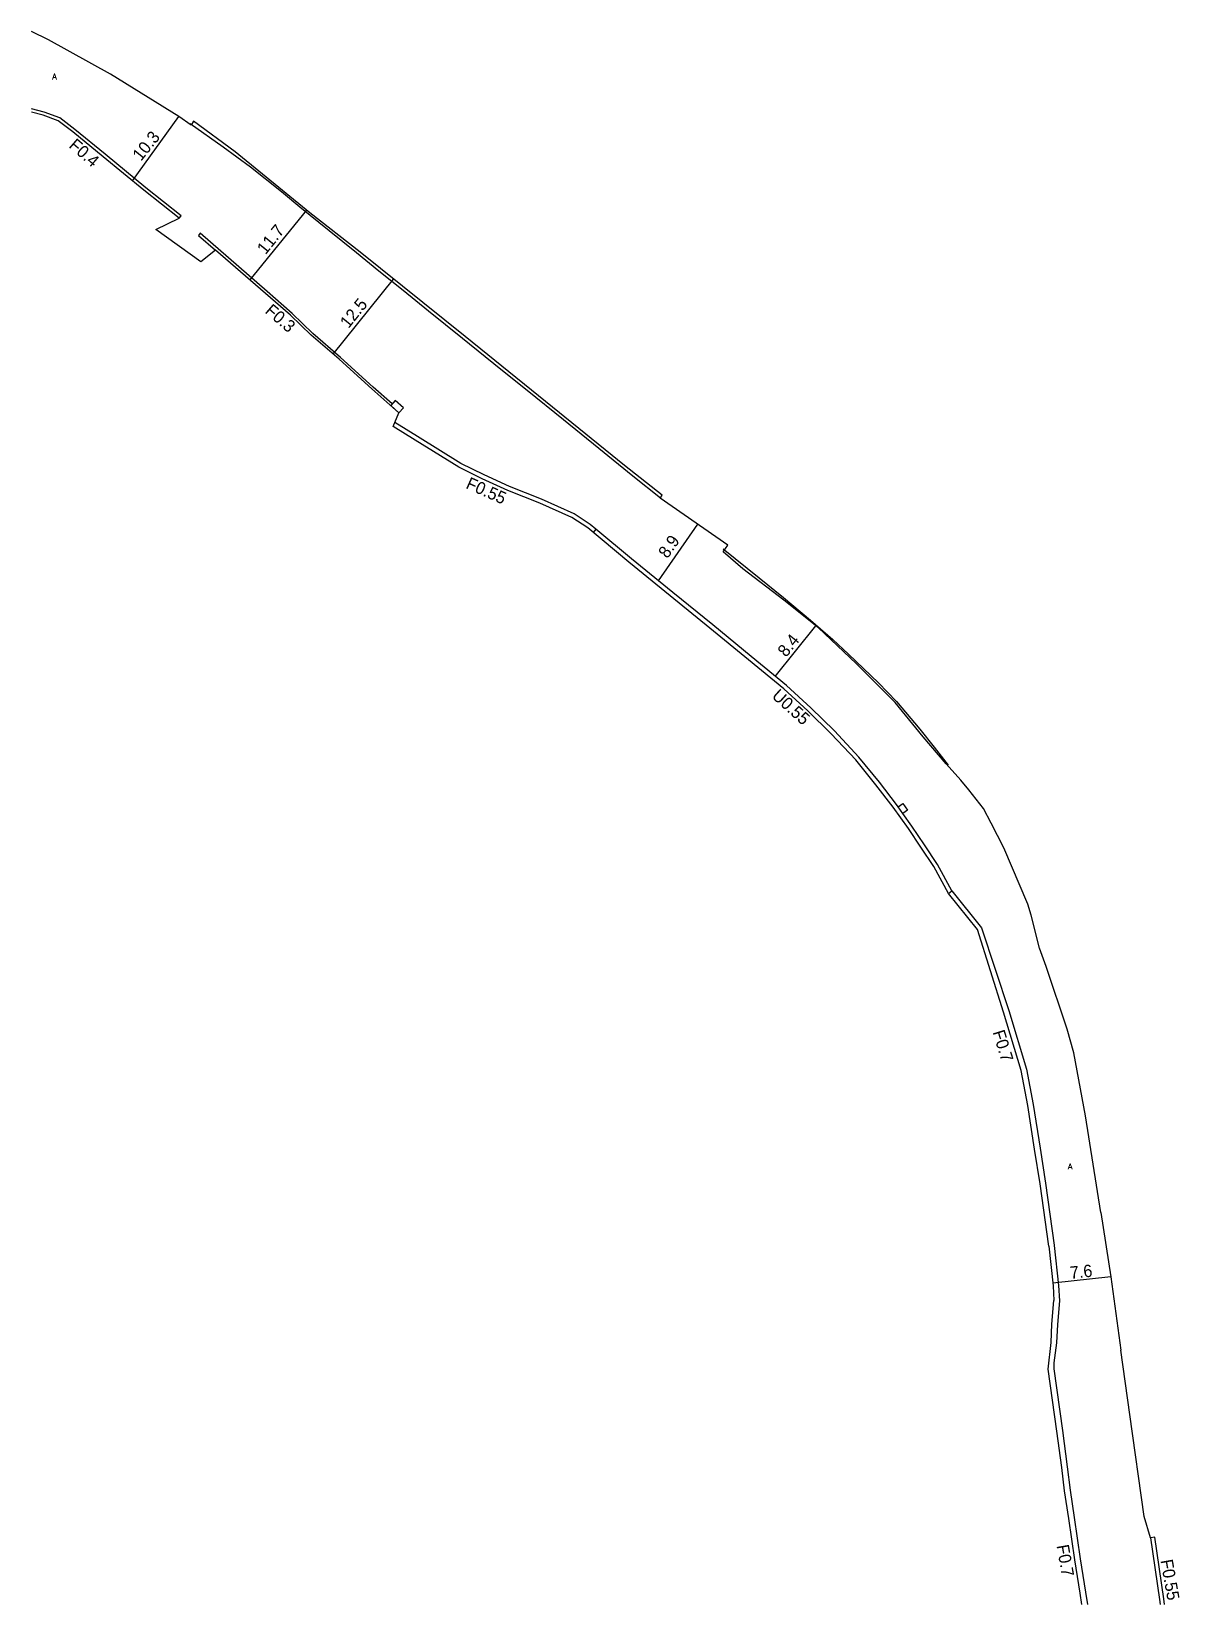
# Model space of a CAD drawing. Header units: metres. Extents: x -4000 to -800, y -99000 to -96000.
# Drawn here: x -2400 to -2251, y -96600 to -96395.8 of the extents above; entities that cross this region are included whole.
import ezdxf

# ---------------------------------------------------------------- set-up
doc = ezdxf.new("R2010")
doc.units = ezdxf.units.M
doc.header["$LTSCALE"] = 2.5
for name, color, linetype in [('側溝・桝', 7, 'Continuous'), ('幅員', 7, 'Continuous'), ('歩道・分離帯・安全施設', 7, 'Continuous'), ('舗装', 7, 'Continuous'), ('道路', 7, 'Continuous')]:
    doc.layers.add(name, color=color, linetype=linetype)
doc.styles.get("Standard").update_dxf_attribs({"font": ''})
doc.styles.add('YOKO_DECO', font='txt.shx', dxfattribs={"bigfont": 'extfont.shx'})
doc.styles.get('Standard').set_extended_font_data('@MS PGothic')

msp = doc.modelspace()

# ---------------------------------------------------------------- texts
at = {"layer": '側溝・桝'}
for s, rotation, p in [('F0.4', 319, (-2395.25, -96410.8)), ('F0.3', 319, (-2369.8, -96432.27)), ('F0.55', 336.0102, (-2343.74, -96455.07)), ('U0.55', 318, (-2304.03, -96482.23)), ('F0.7', 287, (-2275.29, -96525.71)), ('F0.7', 279.9811, (-2266.98, -96592.36)), ('F0.55', 279.9811, (-2253.49, -96594.28))]:
    msp.add_text(s, height=1.6, rotation=rotation, dxfattribs=at).set_placement(p)
at = {"layer": '幅員'}
for s, rotation, p in [('10.3', 51, (-2385.79, -96412.75)), ('11.7', 51, (-2369.63, -96424.89)), ('12.5', 51, (-2358.86, -96434.46)), ('8.9', 55, (-2317.47, -96464.32)), ('8.4', 51, (-2302.07, -96477.13)), ('7.6', 6, (-2265.15, -96557.74))]:
    msp.add_text(s, height=1.6, rotation=rotation, dxfattribs=at).set_placement(p)
at = {"layer": '舗装', "style": 'YOKO_DECO'}
for p in [(-2397.3, -96402.05, 128.33), (-2265.5, -96543.51, 122.05)]:
    msp.add_text('A', height=0.75, dxfattribs=at).set_placement(p)

# ---------------------------------------------------------------- linework, layer by layer
at = {"layer": '側溝・桝'}
for points in [[(-2380.84, -96420.07), (-2380.59, -96419.75), (-2385.18, -96416.11), (-2390.43, -96411.77), (-2394.39, -96408.55), (-2396.33, -96407.04), (-2398.37, -96406.3), (-2400, -96405.89)], [(-2353.17, -96444.15), (-2355.64, -96441.98), (-2359.88, -96438.13), (-2363.48, -96435.03), (-2366.18, -96432.45), (-2369.42, -96429.58), (-2378.09, -96422.03), (-2378.33, -96422.3), (-2376.13, -96424.21)], [(-2326.77, -96460.42), (-2327.48, -96459.82), (-2329.59, -96458.43), (-2333.82, -96456.55), (-2337.97, -96454.91), (-2341.26, -96453.39), (-2344.29, -96451.92), (-2349.89, -96448.41), (-2352.84, -96446.59)], [(-2287.51, -96496.46), (-2287.73, -96496.16), (-2289.97, -96493.25), (-2292.62, -96490.01), (-2295.81, -96486.62), (-2298.87, -96483.6), (-2302.01, -96480.74), (-2306.62, -96476.96), (-2311.6, -96472.83), (-2316.75, -96468.65), (-2322.15, -96464.29), (-2326.77, -96460.42), (-2327.12, -96460.85)], [(-2280.99, -96507.71), (-2280.55, -96507.36), (-2282.43, -96503.93), (-2284.12, -96501.4), (-2285.74, -96498.97), (-2286.91, -96497.32)], [(-2280.55, -96507.36), (-2276.7, -96512.15), (-2273.17, -96522.91), (-2270.86, -96530.5), (-2270.01, -96535.12), (-2269.11, -96540.76), (-2268.39, -96545.29), (-2267.27, -96553.37), (-2267.27, -96553.39)], [(-2267.27, -96553.39), (-2266.7, -96558.58), (-2266.6, -96560.57)], [(-2266.6, -96560.57), (-2266.85, -96563.67), (-2266.97, -96566.04), (-2267.34, -96568.62), (-2267.34, -96569.41), (-2266.22, -96577.4), (-2265.6, -96582.11), (-2265.21, -96585.17), (-2264.69, -96588.72), (-2263.9, -96594.08), (-2263.21, -96598.4), (-2262.97, -96600)], [(-2254.8, -96591.34), (-2253.63, -96599.35), (-2253.54, -96600)]]:
    msp.add_lwpolyline(points, dxfattribs=at)
for points in [[(-2352.31, -96445.31), (-2351.74, -96444.66), (-2352.81, -96443.73), (-2353.38, -96444.38)], [(-2286.91, -96497.32), (-2287.51, -96496.46), (-2286.94, -96496.05), (-2286.33, -96496.9)]]:
    msp.add_lwpolyline(points, close=True, dxfattribs=at)
at = {"layer": '幅員'}
for points in [[(-2386.91, -96415.2), (-2380.87, -96406.87)], [(-2371.64, -96428.08), (-2364.27, -96419.04)], [(-2360.85, -96437.7), (-2353.01, -96427.96)], [(-2318.64, -96467.13), (-2313.54, -96459.79)], [(-2303.47, -96479.54), (-2298.21, -96472.97)], [(-2259.91, -96557.47), (-2267.46, -96558.29)]]:
    msp.add_lwpolyline(points, dxfattribs=at)
at = {"layer": '歩道・分離帯・安全施設'}
for points in [[(-2318.35, -96456.4), (-2321.94, -96453.54), (-2326.36, -96449.95), (-2330.94, -96446.24), (-2335.69, -96442.43), (-2339.08, -96439.7), (-2344.07, -96435.68), (-2348.49, -96432.14), (-2351.78, -96429.47), (-2354.92, -96426.94), (-2357.84, -96424.57), (-2361.37, -96421.69), (-2365.16, -96418.63), (-2367.57, -96416.66), (-2371.58, -96413.44), (-2375.12, -96410.85), (-2379.41, -96407.8)], [(-2310.25, -96462.97), (-2305.58, -96466.73), (-2302.39, -96469.31), (-2298.89, -96472.22), (-2295.99, -96474.73), (-2293.96, -96476.64), (-2290.06, -96480.39), (-2287.75, -96482.8), (-2284.7, -96486.4), (-2282.85, -96488.74), (-2281.03, -96491.05)]]:
    msp.add_lwpolyline(points, dxfattribs=at)
at = {"layer": '道路'}
for points in [[(-2318.39, -96456.38), (-2318.16, -96456.03), (-2323.04, -96452.15), (-2332.37, -96444.61), (-2340.79, -96437.82), (-2343.71, -96435.44), (-2357.36, -96424.47), (-2363.86, -96419.37), (-2373.58, -96411.45), (-2378.98, -96407.46), (-2379.27, -96407.99), (-2380.87, -96406.87), (-2389.74, -96401.38), (-2397.81, -96396.94), (-2400, -96395.83)], [(-2383.84, -96421.52), (-2380.84, -96420.07), (-2385.43, -96416.42), (-2390.69, -96412.09), (-2394.64, -96408.87), (-2396.52, -96407.41), (-2398.49, -96406.7), (-2400, -96406.31)], [(-2378.02, -96425.73), (-2383.84, -96421.52)], [(-2267.98, -96553.47), (-2269.1, -96545.39), (-2269.82, -96540.88), (-2270.72, -96535.24), (-2271.56, -96530.68), (-2273.85, -96523.13), (-2277.22, -96512.4), (-2280.99, -96507.71), (-2282.91, -96504.22), (-2284.59, -96501.71), (-2286.2, -96499.29), (-2288.18, -96496.49), (-2290.41, -96493.59), (-2293.04, -96490.38), (-2296.21, -96487.01), (-2299.26, -96484.01), (-2302.37, -96481.16), (-2306.97, -96477.39), (-2311.95, -96473.26), (-2317.1, -96469.09), (-2322.5, -96464.72), (-2327.82, -96460.27), (-2329.86, -96458.92), (-2334.03, -96457.06), (-2338.19, -96455.43), (-2341.5, -96453.9), (-2344.56, -96452.4), (-2350.19, -96448.88), (-2353.06, -96447.12), (-2352.31, -96445.31), (-2355.85, -96442.21), (-2360.08, -96438.36), (-2363.69, -96435.26), (-2366.39, -96432.67), (-2369.62, -96429.82), (-2376.13, -96424.21), (-2378.02, -96425.73)], [(-2278.34, -96494.28), (-2279.4, -96493.01), (-2281.29, -96490.89), (-2284.29, -96487.37), (-2287.93, -96482.94), (-2292.96, -96477.88), (-2297.86, -96473.25), (-2302.38, -96469.63), (-2307.7, -96465.59), (-2310.25, -96463.35), (-2309.65, -96462.5), (-2318.41, -96456.41), (-2318.39, -96456.38)], [(-2261.23, -96549.1), (-2263.23, -96536.59), (-2264.74, -96528.39), (-2265.61, -96525.33), (-2268.3, -96517.21), (-2269.19, -96514.81), (-2270.25, -96510.53), (-2270.7, -96509.09), (-2273.83, -96501.78), (-2275.45, -96498.57), (-2276.46, -96496.68), (-2278.34, -96494.28)], [(-2261.23, -96549.1), (-2259.91, -96557.47), (-2258.65, -96566.98)], [(-2267.98, -96553.47), (-2267.42, -96558.64), (-2267.32, -96560.54)], [(-2263.69, -96600), (-2263.92, -96598.52), (-2264.61, -96594.19), (-2265.4, -96588.83), (-2265.93, -96585.26), (-2266.31, -96582.2), (-2266.94, -96577.49), (-2268.06, -96569.46), (-2267.69, -96565.97), (-2267.57, -96563.62), (-2267.32, -96560.54)], [(-2252.97, -96600), (-2253.07, -96599.27), (-2254.24, -96591.26), (-2254.8, -96591.34), (-2255.6, -96588.56), (-2257.48, -96575.32), (-2258.65, -96566.98)]]:
    msp.add_lwpolyline(points, dxfattribs=at)

msp.set_redraw_order([(e.dxf.handle, doc.entitydb.next_handle()) for e in msp.query("TEXT MTEXT ATTDEF DIMENSION ARC_DIMENSION")])  # texts and dimensions are drawn at this point

doc.saveas('drawing.dxf')
